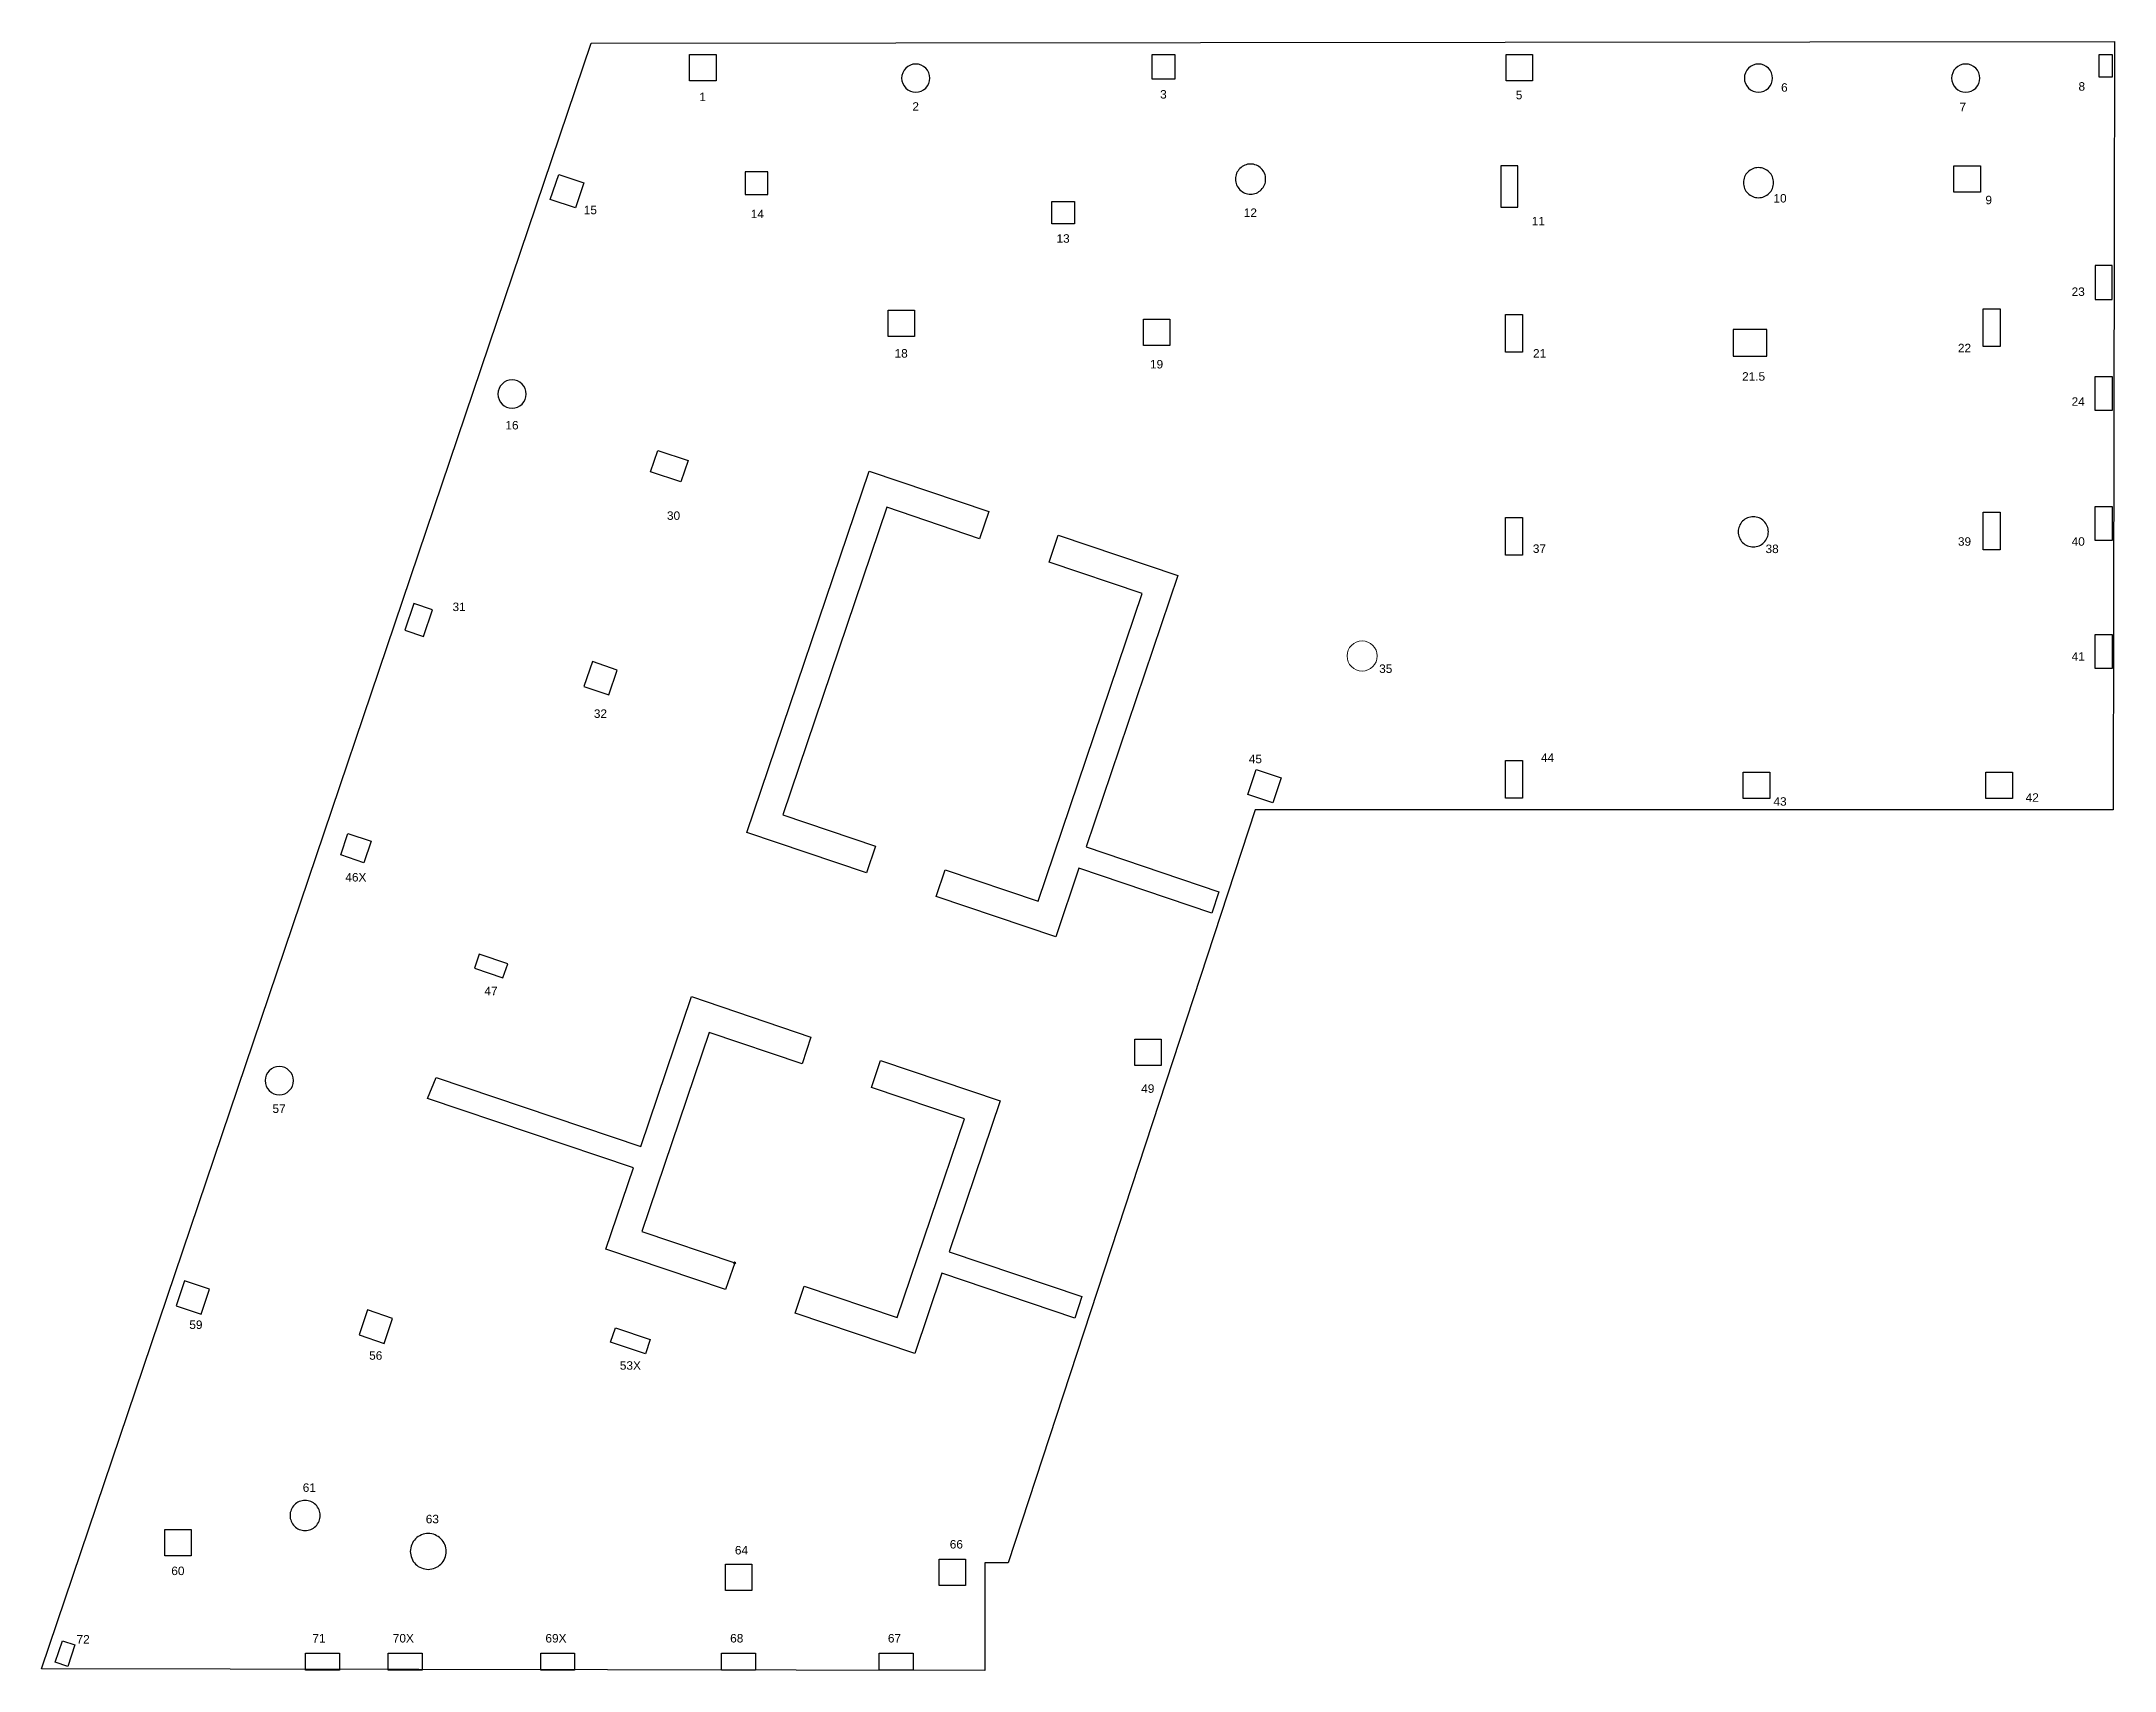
# Model space of a CAD drawing. Header units: inches. Extents: x 30 to 12637, y 0 to 49076.
# Drawn here: x 10436 to 12637, y 0 to 1730 of the extents above; entities that cross this region are included whole.
import ezdxf

# ---------------------------------------------------------------- set-up
doc = ezdxf.new("R2010")
doc.units = ezdxf.units.IN
doc.header["$MEASUREMENT"] = 0
doc.header["$PDMODE"] = 35
doc.layers.add('COL-IDEN', color=171, linetype='Continuous', lineweight=30)
doc.layers.add('COLS', color=52, linetype='Continuous', lineweight=20)
for name, color, linetype in [('DATUM', 6, 'Continuous'), ('SLAB-RESIDENTIAL', 6, 'Continuous'), ('WALL', 1, 'Continuous')]:
    doc.layers.add(name, color=color, linetype=linetype)
doc.styles.add('Arial', font='arial.ttf', dxfattribs={"height": 9})

msp = doc.modelspace()

# ---------------------------------------------------------------- texts
at = {"layer": 'COL-IDEN', "lineweight": 9, "char_height": 9, "attachment_point": 1, "style": 'Arial'}
for s, insert, width in [('1', (11134.5, 1675.8), 8.484), ('3', (11623.6, 1678.5), 8.484), ('5', (12001.1, 1677.8), 8.484), ('6', (12282.7, 1685.8), 8.484), ('8', (12598.4, 1686.9), 19.998), ('2', (11360.6, 1665.6), 8.484), ('7', (12472.1, 1665.1), 8.484), ('15', (11011.8, 1555.7), 16.968), ('14', (11189.1, 1551.5), 16.968), ('12', (11712.4, 1552.8), 16.968), ('11', (12018.1, 1543.9), 16.968), ('13', (11513.6, 1525.4), 16.968), ('23', (12591.1, 1468.9), 16.968), ('22', (12470.4, 1409.1), 16.968), ('18', (11341.7, 1403.4), 16.968), ('19', (11612.8, 1391.9), 16.968), ('21', (12019.4, 1403.4), 16.968), ('21.5', (12241.3, 1378.9), 19.998), ('24', (12591.1, 1352.2), 16.968), ('16', (10928.6, 1327.1), 16.968), ('30', (11100.1, 1231.1), 16.968), ('37', (12019.2, 1196), 16.968), ('38', (12266.2, 1195.8), 16.968), ('39', (12470.4, 1203.6), 16.968), ('40', (12591.1, 1203.6), 16.968), ('31', (10872.5, 1134.2), 16.968), ('41', (12591.1, 1081.5), 16.968), ('35', (11856.1, 1068.5), 16.968), ('32', (11022.5, 1020.8), 16.968), ('45', (11717.7, 972.6), 16.968), ('44', (12027.8, 974), 16.968), ('42', (12542.3, 931.7), 16.968), ('46X', (10758.7, 847), 26.967), ('47', (10906.3, 726.2), 16.968), ('49', (11603.5, 622.6), 16.968), ('57', (10681.4, 601.2), 16.968), ('59', (10593.1, 371.8), 16.968), ('56', (10784, 339.1), 16.968), ('53X', (11050.1, 328.5), 26.967), ('61', (10713.5, 198.8), 16.968), ('63', (10844.1, 165.4), 16.968), ('64', (11172.2, 132.3), 19.998), ('66', (11400.3, 138.6), 16.968), ('60', (10574, 110.4), 16.968), ('72', (10473.4, 37.7), 16.968), ('71', (10723.7, 38.8), 16.968), ('70X', (10809.1, 38.8), 26.967), ('69X', (10971.1, 38.8), 26.967), ('68', (11167.2, 38.8), 16.968), ('67', (11334.6, 38.8), 16.968)]:
    msp.add_mtext(s, dxfattribs=dict(at, insert=insert, width=width))

# ---------------------------------------------------------------- linework, layer by layer
at = {"layer": 'COLS', "lineweight": 30}
for points in [[(11124.2, 1688.2), (11124.2, 1716.2), (11152.2, 1716.2), (11152.2, 1688.2)], [(11615.2, 1690.2), (11615.2, 1716.2), (11639.2, 1716.2), (11639.2, 1690.2)], [(11990.8, 1688.2), (11990.8, 1716.2), (12018.8, 1716.2), (12018.8, 1688.2)], [(12620.2, 1692.2), (12620.2, 1716.2), (12634.2, 1716.2), (12634.2, 1692.2)], [(11002.9, 1553.5), (10976.3, 1562.4), (10985.3, 1588.9), (11011.8, 1580)], [(11183.2, 1567.6), (11207.2, 1567.6), (11207.2, 1591.6), (11183.2, 1591.6)], [(12003.2, 1598.2), (11985.2, 1598.2), (11985.2, 1554.2), (12003.2, 1554.2)], [(11508.7, 1536.3), (11508.7, 1560.3), (11532.7, 1560.3), (11532.7, 1536.3)], [(12616.2, 1456.2), (12634.2, 1456.2), (12634.2, 1492.2), (12616.2, 1492.2)], [(11334.9, 1416.8), (11334.9, 1444.8), (11362.9, 1444.8), (11362.9, 1416.8)], [(11605.9, 1407.2), (11605.9, 1435.2), (11633.9, 1435.2), (11633.9, 1407.2)], [(11990.2, 1400.1), (11990.2, 1440.1), (12008.2, 1440.1), (12008.2, 1400.1)], [(12497.2, 1406.2), (12497.2, 1446.2), (12515.2, 1446.2), (12515.2, 1406.2)], [(12231.7, 1396.1), (12267.7, 1396.1), (12267.7, 1424.1), (12231.7, 1424.1)], [(12616.2, 1338.4), (12616.2, 1374.4), (12634.2, 1374.4), (12634.2, 1338.4)], [(11115, 1262.3), (11082.8, 1273.2), (11090.5, 1295.9), (11122.7, 1285)], [(12616.2, 1200.2), (12616.2, 1236.2), (12634.2, 1236.2), (12634.2, 1200.2)], [(11990.2, 1184.5), (11990.2, 1224.5), (12008.2, 1224.5), (12008.2, 1184.5)], [(12497.2, 1190.2), (12497.2, 1230.2), (12515.2, 1230.2), (12515.2, 1190.2)], [(10841.6, 1098.2), (10851.2, 1126.7), (10831.3, 1133.4), (10821.7, 1105)], [(12616.2, 1064.2), (12616.2, 1100.2), (12634.2, 1100.2), (12634.2, 1064.2)], [(11038.4, 1036.1), (11047.4, 1062.6), (11020.9, 1071.6), (11011.9, 1045)], [(11743.2, 921.4), (11716.7, 930.4), (11725.7, 956.9), (11752.2, 948)], [(11990.2, 926.5), (11990.2, 966.5), (12008.2, 966.5), (12008.2, 926.5)], [(12500.2, 926.2), (12500.2, 954.2), (12528.2, 954.2), (12528.2, 926.2)], [(10778.4, 857.9), (10753.8, 866.3), (10761.5, 889), (10786.1, 880.7)], [(10926, 735.6), (10931.2, 750.7), (10900.8, 761), (10895.7, 745.8)], [(11596.7, 642.7), (11596.7, 670.7), (11624.7, 670.7), (11624.7, 642.7)], [(10605.7, 378.5), (10614.6, 405), (10588.1, 414), (10579.1, 387.5)], [(10800, 347.5), (10808.9, 374), (10782.4, 383), (10773.4, 356.5)], [(11077.2, 336.3), (11040.3, 348.8), (11045.4, 364), (11082.4, 351.5)], [(10567.2, 121.8), (10567.2, 149.8), (10595.2, 149.8), (10595.2, 121.8)], [(11162.1, 85), (11162.1, 113), (11190.1, 113), (11190.1, 85)], [(11388.9, 90.3), (11388.9, 118.3), (11416.9, 118.3), (11416.9, 90.3)], [(10464, 4.4), (10450.7, 8.9), (10458.4, 31.7), (10471.7, 27.2)], [(10716.5, 0.5), (10716.5, 18.5), (10752.5, 18.5), (10752.5, 0.5)], [(10804.1, 0.5), (10804.1, 18.5), (10840.1, 18.5), (10840.1, 0.5)], [(10966.1, 0.5), (10966.1, 18.5), (11002.1, 18.5), (11002.1, 0.5)], [(11158.1, 0.5), (11158.1, 18.5), (11194.1, 18.5), (11194.1, 0.5)], [(11325.4, 0.5), (11325.4, 18.5), (11361.4, 18.5), (11361.4, 0.5)]]:
    msp.add_lwpolyline(points, close=True, dxfattribs=at)
for points in [[(11379.2, 1691.2, 0.414214), (11364.2, 1706.2, 0.414214), (11349.2, 1691.2, 0.414214), (11364.2, 1676.2, 0.414214)], [(12273.7, 1691.2, 0.414214), (12258.7, 1706.2, 0.414214), (12243.7, 1691.2, 0.414214), (12258.7, 1676.2, 0.414214)], [(12493.7, 1691.2, 0.414214), (12478.7, 1706.2, 0.414214), (12463.7, 1691.2, 0.414214), (12478.7, 1676.2, 0.414214)], [(11735.6, 1584, 0.414214), (11719.6, 1600, 0.414214), (11703.6, 1584, 0.414214), (11719.6, 1568, 0.414214)], [(10950.7, 1355.7, 0.414214), (10935.7, 1370.7, 0.414214), (10920.7, 1355.7, 0.414214), (10935.7, 1340.7, 0.414214)], [(12269.2, 1209.4, 0.414214), (12253.2, 1225.4, 0.414214), (12237.2, 1209.4, 0.414214), (12253.2, 1193.4, 0.414214)], [(10703.6, 626.5, 0.414214), (10688.6, 641.5, 0.414214), (10673.6, 626.5, 0.414214), (10688.6, 611.5, 0.414214)], [(10732, 164.7, 0.414214), (10716, 180.7, 0.414214), (10700, 164.7, 0.414214), (10716, 148.7, 0.414214)], [(10865.7, 126.5, 0.414214), (10846.7, 145.5, 0.414214), (10827.7, 126.5, 0.414214), (10846.7, 107.5, 0.414214)]]:
    msp.add_lwpolyline(points, format="xyb", close=True, dxfattribs=at)
at = {"layer": 'COLS'}
msp.add_circle((11838, 1077.5), 16, dxfattribs=at)
at = {"layer": 'DATUM'}
msp.add_point((11172, 433.1), dxfattribs=at)
at = {"layer": 'SLAB-RESIDENTIAL'}
msp.add_lwpolyline([(10436.2, 2), (11019.7, 1728.2), (12636.7, 1730.2), (12635.1, 914.2), (11724.5, 914.2), (11462.2, 114.5), (11437.4, 114.5), (11437.6, 0)], close=True, dxfattribs=at)
at = {"layer": 'WALL'}
for points in [[(11314.7, 1273.7), (11441.6, 1230.8), (11431.9, 1202.1), (11333.4, 1235.4), (11223, 908.8), (11321.5, 875.5), (11311.9, 847.1), (11185, 890)], [(11515.5, 1205.8), (11642.5, 1162.9), (11545.1, 874.7), (11686, 827.1), (11678.3, 804.3), (11537.4, 852), (11512.8, 779.2), (11385.8, 822.1), (11395.4, 850.5), (11494, 817.2), (11604.4, 1143.8), (11505.8, 1177.1)], [(11253, 672.8), (11243.6, 644.3), (11144.9, 677.7), (11073.5, 466.4), (11172, 433.1), (11162.4, 404.7), (11035.4, 447.6), (11064.6, 533.8), (10845.9, 607.6), (10855.3, 629.8), (11072.3, 556.5), (11126.1, 715.7)], [(11326.9, 647.8), (11453.8, 604.9), (11399.7, 444.8), (11540.6, 397.1), (11532.9, 374.4), (11392, 422), (11363.2, 336.8), (11236.3, 379.7), (11245.9, 408.1), (11344.4, 374.8), (11415.8, 586.1), (11317.3, 619.4)]]:
    msp.add_lwpolyline(points, close=True, dxfattribs=at)

msp.set_redraw_order([(e.dxf.handle, doc.entitydb.next_handle()) for e in msp.query("TEXT MTEXT ATTDEF DIMENSION ARC_DIMENSION")])  # texts and dimensions are drawn at this point

# ---------------------------------------------------------------- next in the draw order: texts
at = {"layer": 'COL-IDEN', "lineweight": 9, "char_height": 9, "width": 16.968, "attachment_point": 1, "style": 'Arial', "bg_fill": 3, "box_fill_scale": 1.25, "bg_fill_color": 9, "bg_fill_true_color": 13158600, "bg_fill_transparency": 0}
for s, insert in [('10', (12274.6, 1568.1)), ('9', (12499.6, 1566.3)), ('43', (12274.6, 927.5))]:
    msp.add_mtext(s, dxfattribs=dict(at, insert=insert))

# ---------------------------------------------------------------- next in the draw order: linework, layer by layer
at = {"layer": 'COLS', "lineweight": 30}
msp.add_lwpolyline([(12274.7, 1580.2, 0.414214), (12258.7, 1596.2, 0.414214), (12242.7, 1580.2, 0.414214), (12258.7, 1564.2, 0.414214)], format="xyb", close=True, dxfattribs=at)
for points in [[(12466.2, 1570.2), (12466.2, 1598.2), (12494.2, 1598.2), (12494.2, 1570.2)], [(12242.6, 926.2), (12242.6, 954.2), (12270.6, 954.2), (12270.6, 926.2)]]:
    msp.add_lwpolyline(points, close=True, dxfattribs=at)

doc.saveas('drawing.dxf')
